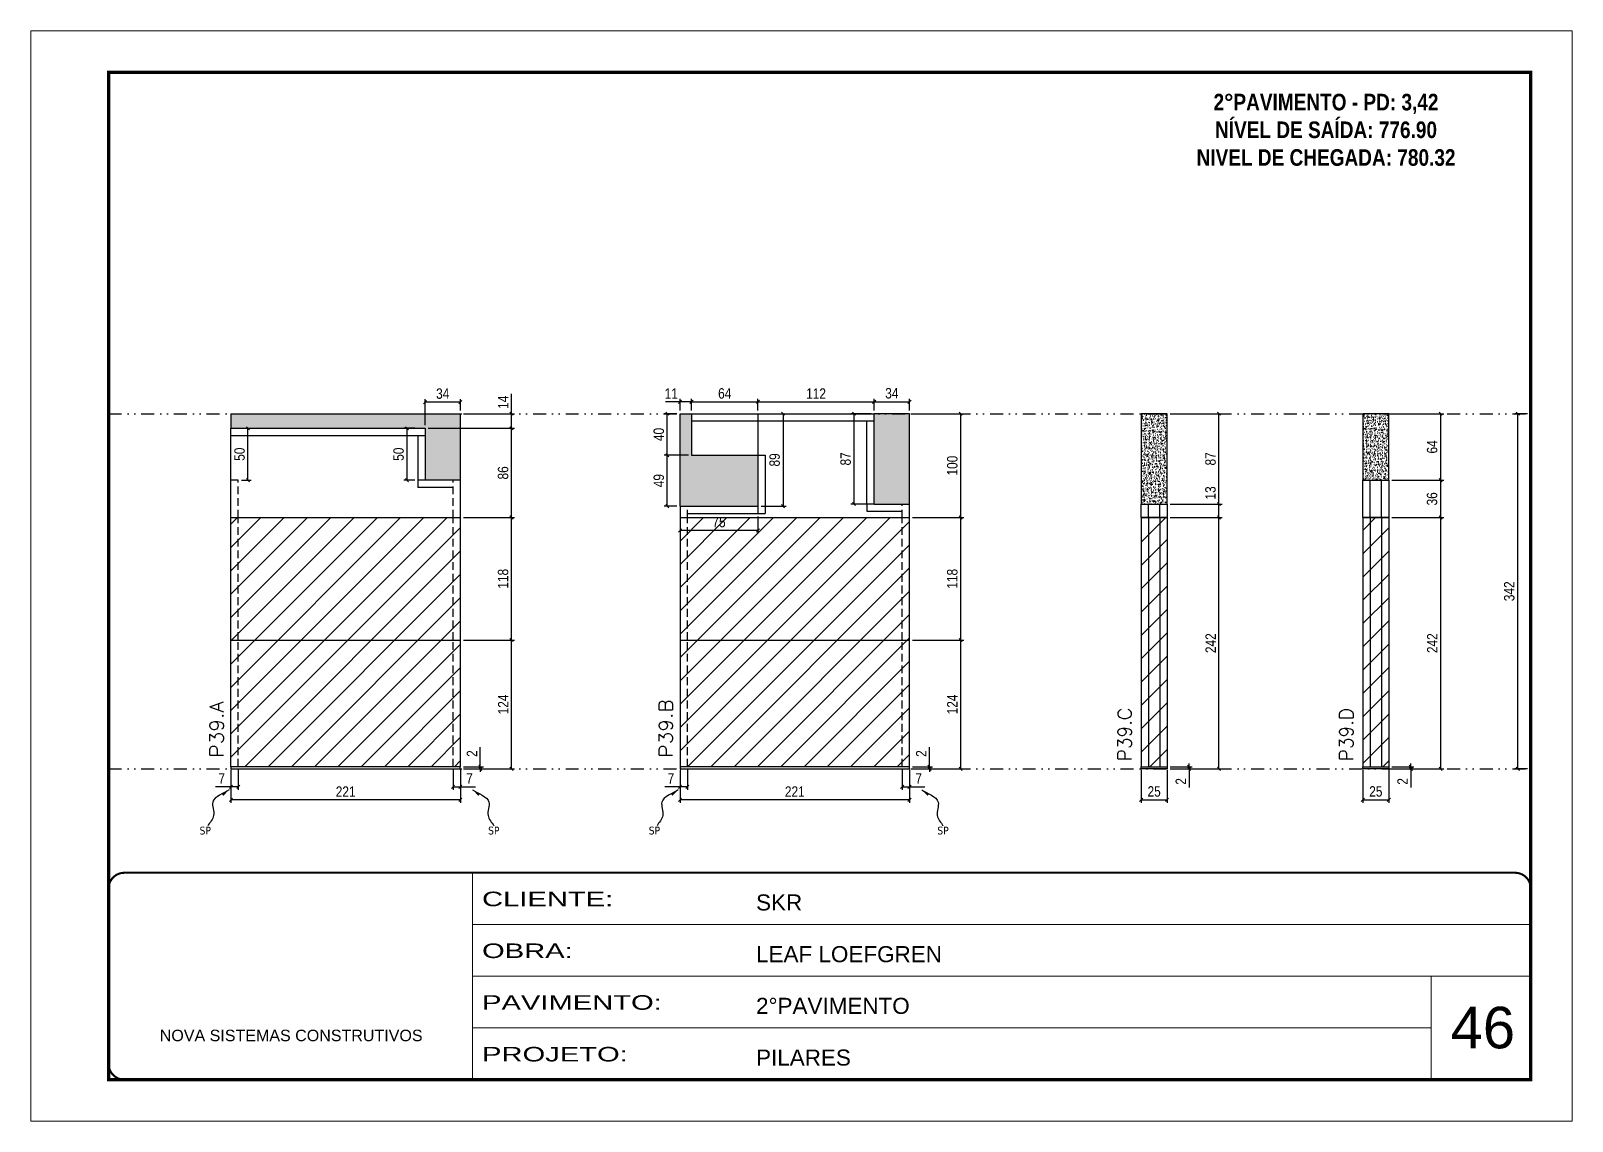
# Model space of a CAD drawing. Extents: x 14400 to 27878, y -21631 to 6985.
# Drawn here: x 15998 to 17483, y -6700 to -5650 of the extents above; entities that cross this region are included whole.
import ezdxf

# ---------------------------------------------------------------- set-up
doc = ezdxf.new("R2010")
doc.units = 0
for name, pattern in [('CONTINUO', [0]), ('DASHED', [0.75, 0.5, -0.25]), ('DIVIDE2', [0.625, 0.25, -0.125, 0, -0.125, 0, -0.125]), ('HIDDEN', [0.375, 0.25, -0.125])]:
    doc.linetypes.add(name, pattern=pattern)
for name, color, linetype, lineweight in [('CARIMBO', 255, 'Continuous', 9), ('Folhas', 255, 'Continuous', 9), ('Hachura', 251, 'Continuous', 9), ('SARRAFO DE PRESSAO', 251, 'DASHED', 9), ('Texto Seção', 7, 'Continuous', 15)]:
    doc.layers.add(name, color=color, linetype=linetype, lineweight=lineweight)
for name, color, linetype in [('COTA', 241, 'Continuous'), ('NOMENCLATURA', 7, 'Continuous'), ('Nível', 160, 'Continuous'), ('Painéis', 200, 'Continuous'), ('SARR_2.2x7', 40, 'Continuous'), ('Sarrafo de Pressão', 42, 'HIDDEN'), ('texto', 7, 'Continuous')]:
    doc.layers.add(name, color=color, linetype=linetype)
doc.styles.add('ARIAL', font='arial.ttf')
doc.styles.add('COTA TECNICA', font='techl___.ttf', dxfattribs={"height": 10})
doc.styles.add('COTA TECNICA-50', font='techl___.ttf', dxfattribs={"height": 10})
doc.styles.add('REGUA-120', font='ROMANS.shx', dxfattribs={"height": 15})
doc.styles.add('ROMANC', font='techb___.ttf', dxfattribs={"height": 2.5})
doc.styles.get("Standard").update_dxf_attribs({"font": 'arial.ttf'})
doc.styles.add('Tecnologia', font='')
doc.styles.get('Tecnologia').set_extended_font_data('Forgotten Futurist')
doc.dimstyles.new('COTA PAINEL-50', dxfattribs={"dimtxt": 10, "dimasz": 3, "dimexe": 3, "dimexo": 3, "dimgap": 3, "dimtad": 1, "dimdec": 1, "dimzin": 12, "dimdsep": 46, "dimtxsty": 'COTA TECNICA-50', "dimblk1": 'OBLIQUE', "dimblk2": 'OBLIQUE', "dimsah": 1, "dimcen": 0.9, "dimclrd": 4, "dimclre": 4, "dimclrt": 240, "dimadec": 1, "dimazin": 3, "dimtfac": 1, "dimtdec": 1, "dimtmove": 0, "dimatfit": 3, "dimfxl": 1, "dimtolj": 1, "dimtzin": 12, "dimarcsym": 0})
doc.dimstyles.new('PAINEL', dxfattribs={"dimtxt": 10, "dimasz": 3, "dimexe": 3, "dimexo": 3, "dimgap": 3, "dimtad": 1, "dimdec": 1, "dimzin": 12, "dimdsep": 46, "dimtxsty": 'COTA TECNICA', "dimblk1": 'OBLIQUE', "dimblk2": 'OBLIQUE', "dimsah": 1, "dimcen": 0.9, "dimclrd": 4, "dimclre": 4, "dimclrt": 240, "dimadec": 1, "dimazin": 3, "dimtfac": 1, "dimtdec": 1, "dimtmove": 0, "dimatfit": 3, "dimfxl": 1, "dimtolj": 1, "dimtzin": 12, "dimarcsym": 0})
doc.dimstyles.get("Standard").update_dxf_attribs({"dimtxt": 0.18, "dimasz": 0.18, "dimexe": 0.18, "dimexo": 0.0625, "dimgap": 0.09, "dimtad": 0, "dimtih": 1, "dimtoh": 1, "dimdec": 4, "dimzin": 0, "dimdsep": 46, "dimtxsty": 'Standard', "dimcen": 0.09, "dimadec": 0, "dimazin": 0, "dimtfac": 1, "dimtdec": 4, "dimtofl": 0, "dimtmove": 0, "dimatfit": 3, "dimfxl": 1, "dimtolj": 1, "dimtzin": 0, "dimarcsym": 0})

msp = doc.modelspace()

# ---------------------------------------------------------------- texts
at = {"layer": 'CARIMBO', "style": 'ARIAL'}
msp.add_text('46', height=40, dxfattribs=at).set_placement((17366.33, -6629.46))
at = {"layer": 'NOMENCLATURA', "color": 2, "insert": (17246.31, -5683.54), "char_height": 16, "attachment_point": 2, "style": 'ROMANC'}
msp.add_mtext_dynamic_manual_height_columns('\\P2°PAVIMENTO - PD: 3,42\\PNÍVEL DE SAÍDA: 776.90\\PNIVEL DE CHEGADA: 780.32', width=432.3511, gutter_width=1, heights=[0], dxfattribs=at)
at = {"layer": 'texto', "color": 0, "char_height": 7.5, "attachment_point": 5}
for insert in [(16166.5, -6419.81), (16444.52, -6419.81), (16599.24, -6419.81), (16877.27, -6419.81)]:
    msp.add_mtext('{\\fTahoma|b0|i0|c0|p34;\\C4;SP}', dxfattribs=dict(at, insert=insert))
at = {"layer": 'Texto Seção', "style": 'REGUA-120', "width": 1.1}
for s, p in [('P39.A', (16184.03, -6349.55)), ('P39.B', (16616.77, -6349.55))]:
    msp.add_text(s, height=13, rotation=90, dxfattribs=at).set_placement(p)
at = {"layer": 'Texto Seção', "char_height": 13, "width": 370.6998, "attachment_point": 7, "rotation": 90, "style": 'REGUA-120'}
for s, insert in [('P39.C', (17058.8, -6352.9)), ('P39.D', (17272.31, -6352.9))]:
    msp.add_mtext(s, dxfattribs=dict(at, insert=insert))

# ---------------------------------------------------------------- blocks, each defined once
blk = doc.blocks.new('9999999999')
at = {"color": 30, "linetype": 'CONTINUO'}
for p, q in [((98564.6, 34230.2), (98564.6, 34429.4)), ((98564.6, 34379.6), (99584, 34379.6)), ((98564.6, 34329.8), (99488, 34329.8)), ((99584, 34329.8), (99488, 34329.8)), ((99488, 34329.8), (99488, 34230.2)), ((98564.6, 34280), (99488, 34280))]:
    blk.add_line(p, q, dxfattribs=at)
at = {"color": 30, "linetype": 'CONTINUO', "const_width": 2}
blk.add_lwpolyline([(99584, 34230.2), (99584, 34414.4, 0.414214), (99569, 34429.4), (98229, 34429.4, 0.414214), (98214, 34414.4), (98214, 34245.2, 0.414214), (98229, 34230.2), (99584, 34230.2)], format="xyb", dxfattribs=at)
at = {"layer": 'Folhas'}
blk.add_lwpolyline([(98139, 34190.2), (99624, 34190.2), (99624, 35240.2), (98139, 35240.2)], close=True, dxfattribs=at)
at = {"layer": 'Folhas', "color": 30, "const_width": 3}
blk.add_lwpolyline([(98214, 34230.2), (99584, 34230.2), (99584, 35200.2), (98214, 35200.2)], close=True, dxfattribs=at)
at = {"color": 7, "linetype": 'Continuous', "ltscale": 5, "style": 'ARIAL'}
for s, height, p in [('SKR', 15.48, (98837.7, 34393.1)), ('LEAF LOEFGREN', 15.483, (98837.7, 34343.3)), ('2°PAVIMENTO', 15.483, (98837.7, 34293.5)), ('NOVA SISTEMAS CONSTRUTIVOS', 11.059, (98263.2, 34267.2)), ('PILARES', 15.48, (98837.7, 34243.7))]:
    blk.add_text(s, height=height, dxfattribs=at).set_placement(p)
at = {"layer": 'Folhas', "color": 7, "style": 'Tecnologia', "width": 1.5}
for s, p in [('CLIENTE:', (98573.7, 34397.2)), ('OBRA:', (98573.7, 34347.3)), ('PAVIMENTO:', (98573.7, 34297.5)), ('PROJETO:', (98573.7, 34247.7))]:
    blk.add_text(s, height=14, dxfattribs=at).set_placement(p)
blk = doc.blocks.new('_Oblique')
at = {"color": 0, "linetype": 'ByBlock', "lineweight": -2}
blk.add_line((-0.5, -0.5), (0.5, 0.5), dxfattribs=at)
blk = doc.blocks.new('*D1732')
at = {"layer": 'COTA', "color": 4, "lineweight": -2, "transparency": 16777216}
for p, q in [((17068.2, -6361.3), (17068.2, -6393.2)), ((17093.2, -6361.3), (17093.2, -6393.2)), ((17068.2, -6390.2), (17093.2, -6390.2))]:
    blk.add_line(p, q, dxfattribs=at)
at = {"layer": 'Defpoints', "color": 0, "transparency": 16777216}
for p in [(17068.2, -6358.3), (17093.2, -6358.3), (17093.2, -6390.2)]:
    blk.add_point(p, dxfattribs=at)
at = {"layer": 'COTA', "color": 4, "lineweight": -2, "transparency": 16777216, "xscale": 3, "yscale": 3, "zscale": 3, "rotation": 180}
blk.add_blockref('_Oblique', (17068.2, -6390.2), dxfattribs=at)
at = {"layer": 'COTA', "color": 4, "lineweight": -2, "transparency": 16777216, "xscale": 3, "yscale": 3, "zscale": 3}
blk.add_blockref('_Oblique', (17093.2, -6390.2), dxfattribs=at)
at = {"layer": 'COTA', "color": 240, "transparency": 16777216, "insert": (17080.7, -6382.1), "char_height": 10, "attachment_point": 5, "style": 'COTA TECNICA'}
blk.add_mtext('\\A1;25', dxfattribs=at)
blk = doc.blocks.new('*D1733')
at = {"layer": 'COTA', "color": 4, "lineweight": -2, "transparency": 16777216}
for p, q in [((17114.4, -6358.3), (17114.4, -6355.3)), ((17096.2, -6358.3), (17117.4, -6358.3)), ((17096.2, -6360.3), (17117.4, -6360.3)), ((17114.4, -6358.3), (17114.4, -6360.3)), ((17114.4, -6360.3), (17114.4, -6378.4))]:
    blk.add_line(p, q, dxfattribs=at)
at = {"layer": 'Defpoints', "color": 0, "transparency": 16777216}
for p in [(17093.2, -6358.3), (17093.2, -6360.3), (17114.4, -6358.3)]:
    blk.add_point(p, dxfattribs=at)
at = {"layer": 'COTA', "color": 4, "lineweight": -2, "transparency": 16777216, "xscale": 3, "yscale": 3, "zscale": 3}
for p, rotation in [((17114.4, -6358.3), 270), ((17114.4, -6360.3), 90)]:
    blk.add_blockref('_Oblique', p, dxfattribs=dict(at, rotation=rotation))
at = {"layer": 'COTA', "color": 240, "transparency": 16777216, "insert": (17106.4, -6372.4), "char_height": 10, "attachment_point": 5, "rotation": 90, "style": 'COTA TECNICA-50'}
blk.add_mtext('\\A1;2', dxfattribs=at)
blk = doc.blocks.new('*D1734')
at = {"layer": 'COTA', "color": 4, "lineweight": -2, "transparency": 16777216}
for p, q in [((17096.2, -6118.3), (17146.2, -6118.3)), ((17143.2, -6360.3), (17143.2, -6118.3)), ((17096.2, -6360.3), (17146.2, -6360.3))]:
    blk.add_line(p, q, dxfattribs=at)
at = {"layer": 'Defpoints', "color": 0, "transparency": 16777216}
for p in [(17093.2, -6118.3), (17143.2, -6118.3), (17093.2, -6360.3)]:
    blk.add_point(p, dxfattribs=at)
at = {"layer": 'COTA', "color": 4, "lineweight": -2, "transparency": 16777216, "xscale": 3, "yscale": 3, "zscale": 3}
for p, rotation in [((17143.2, -6118.3), 90), ((17143.2, -6360.3), 270)]:
    blk.add_blockref('_Oblique', p, dxfattribs=dict(at, rotation=rotation))
at = {"layer": 'COTA', "color": 240, "transparency": 16777216, "insert": (17135.2, -6239.3), "char_height": 10, "attachment_point": 5, "rotation": 90, "style": 'COTA TECNICA-50'}
blk.add_mtext('\\A1;242', dxfattribs=at)
blk = doc.blocks.new('*D1740')
at = {"layer": 'COTA', "color": 4, "lineweight": -2, "transparency": 16777216}
for p, q in [((17096.2, -6018.3), (17146.2, -6018.3)), ((17143.2, -6105.3), (17143.2, -6018.3)), ((17096.2, -6105.3), (17146.2, -6105.3))]:
    blk.add_line(p, q, dxfattribs=at)
at = {"layer": 'Defpoints', "color": 0, "transparency": 16777216}
for p in [(17093.2, -6018.3), (17143.2, -6018.3), (17093.2, -6105.3)]:
    blk.add_point(p, dxfattribs=at)
at = {"layer": 'COTA', "color": 4, "lineweight": -2, "transparency": 16777216, "xscale": 3, "yscale": 3, "zscale": 3}
for p, rotation in [((17143.2, -6018.3), 90), ((17143.2, -6105.3), 270)]:
    blk.add_blockref('_Oblique', p, dxfattribs=dict(at, rotation=rotation))
at = {"layer": 'COTA', "color": 240, "transparency": 16777216, "insert": (17135.1, -6061.8), "char_height": 10, "attachment_point": 5, "rotation": 90, "style": 'COTA TECNICA'}
blk.add_mtext('\\A1;87', dxfattribs=at)
blk = doc.blocks.new('*D1735')
at = {"layer": 'COTA', "color": 4, "lineweight": -2, "transparency": 16777216}
for p, q in [((16624, -6361.3), (16624, -6393.2)), ((16845, -6361.3), (16845, -6393.2)), ((16845, -6390.2), (16624, -6390.2))]:
    blk.add_line(p, q, dxfattribs=at)
at = {"layer": 'Defpoints', "color": 0, "transparency": 16777216}
for p in [(16624, -6358.3), (16845, -6358.3), (16624, -6390.2)]:
    blk.add_point(p, dxfattribs=at)
at = {"layer": 'COTA', "color": 4, "lineweight": -2, "transparency": 16777216, "xscale": 3, "yscale": 3, "zscale": 3, "rotation": 180}
blk.add_blockref('_Oblique', (16624, -6390.2), dxfattribs=at)
at = {"layer": 'COTA', "color": 4, "lineweight": -2, "transparency": 16777216, "xscale": 3, "yscale": 3, "zscale": 3}
blk.add_blockref('_Oblique', (16845, -6390.2), dxfattribs=at)
at = {"layer": 'COTA', "color": 240, "transparency": 16777216, "insert": (16734.5, -6382.2), "char_height": 10, "attachment_point": 5, "style": 'COTA TECNICA'}
blk.add_mtext('\\A1;221', dxfattribs=at)
blk = doc.blocks.new('*D1736')
at = {"layer": 'COTA', "color": 4, "lineweight": -2, "transparency": 16777216}
for p, q in [((16838, -6361.3), (16838, -6380.6)), ((16845, -6363.3), (16845, -6380.6)), ((16838, -6377.6), (16845, -6377.6)), ((16845, -6377.6), (16859.8, -6377.6))]:
    blk.add_line(p, q, dxfattribs=at)
at = {"layer": 'Defpoints', "color": 0, "transparency": 16777216}
for p in [(16838, -6358.3), (16845, -6360.3), (16845, -6377.6)]:
    blk.add_point(p, dxfattribs=at)
at = {"layer": 'COTA', "color": 4, "lineweight": -2, "transparency": 16777216, "xscale": 3, "yscale": 3, "zscale": 3, "rotation": 180}
blk.add_blockref('_Oblique', (16838, -6377.6), dxfattribs=at)
at = {"layer": 'COTA', "color": 4, "lineweight": -2, "transparency": 16777216, "xscale": 3, "yscale": 3, "zscale": 3}
blk.add_blockref('_Oblique', (16845, -6377.6), dxfattribs=at)
at = {"layer": 'COTA', "color": 240, "transparency": 16777216, "insert": (16853.9, -6369.5), "char_height": 10, "attachment_point": 5, "style": 'COTA TECNICA-50'}
blk.add_mtext('\\A1;7', dxfattribs=at)
blk = doc.blocks.new('*D1737')
at = {"layer": 'COTA', "color": 4, "lineweight": -2, "transparency": 16777216}
for p, q in [((16624, -6363.3), (16624, -6380.6)), ((16631, -6361.3), (16631, -6380.6)), ((16624, -6377.6), (16609.3, -6377.6)), ((16631, -6377.6), (16624, -6377.6))]:
    blk.add_line(p, q, dxfattribs=at)
at = {"layer": 'Defpoints', "color": 0, "transparency": 16777216}
for p in [(16624, -6360.3), (16631, -6358.3), (16624, -6377.6)]:
    blk.add_point(p, dxfattribs=at)
at = {"layer": 'COTA', "color": 4, "lineweight": -2, "transparency": 16777216, "xscale": 3, "yscale": 3, "zscale": 3, "rotation": 180}
blk.add_blockref('_Oblique', (16624, -6377.6), dxfattribs=at)
at = {"layer": 'COTA', "color": 4, "lineweight": -2, "transparency": 16777216, "xscale": 3, "yscale": 3, "zscale": 3}
blk.add_blockref('_Oblique', (16631, -6377.6), dxfattribs=at)
at = {"layer": 'COTA', "color": 240, "transparency": 16777216, "insert": (16615.2, -6369.5), "char_height": 10, "attachment_point": 5, "style": 'COTA TECNICA-50'}
blk.add_mtext('\\A1;7', dxfattribs=at)
blk = doc.blocks.new('*D1738')
at = {"layer": 'COTA', "color": 4, "lineweight": -2, "transparency": 16777216}
for p, q in [((16864.3, -6358.3), (16864.3, -6339.5)), ((16848, -6358.3), (16867.3, -6358.3)), ((16848, -6360.3), (16867.3, -6360.3)), ((16864.3, -6360.3), (16864.3, -6358.3)), ((16864.3, -6360.3), (16864.3, -6363.3))]:
    blk.add_line(p, q, dxfattribs=at)
at = {"layer": 'Defpoints', "color": 0, "transparency": 16777216}
for p in [(16845, -6358.3), (16845, -6360.3), (16864.3, -6360.3)]:
    blk.add_point(p, dxfattribs=at)
at = {"layer": 'COTA', "color": 4, "lineweight": -2, "transparency": 16777216, "xscale": 3, "yscale": 3, "zscale": 3}
for p, rotation in [((16864.3, -6358.3), 270), ((16864.3, -6360.3), 90)]:
    blk.add_blockref('_Oblique', p, dxfattribs=dict(at, rotation=rotation))
at = {"layer": 'COTA', "color": 240, "transparency": 16777216, "insert": (16856.3, -6345.6), "char_height": 10, "attachment_point": 5, "rotation": 90, "style": 'COTA TECNICA-50'}
blk.add_mtext('\\A1;2', dxfattribs=at)
blk = doc.blocks.new('*D1741')
at = {"layer": 'COTA', "color": 4, "linetype": 'ByBlock', "lineweight": -2, "transparency": 16777216}
for p, q in [((16848, -6236.3), (16897.4, -6236.3)), ((16894.4, -6360.3), (16894.4, -6236.3)), ((16848, -6360.3), (16897.4, -6360.3))]:
    blk.add_line(p, q, dxfattribs=at)
at = {"layer": 'Defpoints', "color": 0, "linetype": 'ByBlock', "transparency": 16777216}
for p in [(16845, -6236.3), (16894.4, -6236.3), (16845, -6360.3)]:
    blk.add_point(p, dxfattribs=at)
at = {"layer": 'COTA', "color": 4, "linetype": 'ByBlock', "lineweight": -2, "transparency": 16777216, "xscale": 3, "yscale": 3, "zscale": 3}
for p, rotation in [((16894.4, -6236.3), 90), ((16894.4, -6360.3), 270)]:
    blk.add_blockref('_Oblique', p, dxfattribs=dict(at, rotation=rotation))
at = {"layer": 'COTA', "color": 240, "linetype": 'ByBlock', "transparency": 16777216, "insert": (16886.3, -6298.3), "char_height": 10, "attachment_point": 5, "rotation": 90, "style": 'COTA TECNICA'}
blk.add_mtext('\\A1;124', dxfattribs=at)
blk = doc.blocks.new('*D1742')
at = {"layer": 'COTA', "color": 4, "linetype": 'ByBlock', "lineweight": -2, "transparency": 16777216}
for p, q in [((16848, -6236.3), (16897.4, -6236.3)), ((16894.4, -6360.3), (16894.4, -6236.3)), ((16848, -6360.3), (16897.4, -6360.3))]:
    blk.add_line(p, q, dxfattribs=at)
at = {"layer": 'Defpoints', "color": 0, "linetype": 'ByBlock', "transparency": 16777216}
for p in [(16845, -6236.3), (16894.4, -6236.3), (16845, -6360.3)]:
    blk.add_point(p, dxfattribs=at)
at = {"layer": 'COTA', "color": 4, "linetype": 'ByBlock', "lineweight": -2, "transparency": 16777216, "xscale": 3, "yscale": 3, "zscale": 3}
for p, rotation in [((16894.4, -6236.3), 90), ((16894.4, -6360.3), 270)]:
    blk.add_blockref('_Oblique', p, dxfattribs=dict(at, rotation=rotation))
at = {"layer": 'COTA', "color": 240, "linetype": 'ByBlock', "transparency": 16777216, "insert": (16886.3, -6298.3), "char_height": 10, "attachment_point": 5, "rotation": 90, "style": 'COTA TECNICA'}
blk.add_mtext('\\A1;124', dxfattribs=at)
blk = doc.blocks.new('*D1743')
at = {"layer": 'COTA', "color": 4, "lineweight": -2, "transparency": 16777216}
for p, q in [((16848, -6118.3), (16897.4, -6118.3)), ((16894.4, -6236.3), (16894.4, -6118.3)), ((16848, -6236.3), (16897.4, -6236.3))]:
    blk.add_line(p, q, dxfattribs=at)
at = {"layer": 'Defpoints', "color": 0, "transparency": 16777216}
for p in [(16845, -6118.3), (16894.4, -6118.3), (16845, -6236.3)]:
    blk.add_point(p, dxfattribs=at)
at = {"layer": 'COTA', "color": 4, "lineweight": -2, "transparency": 16777216, "xscale": 3, "yscale": 3, "zscale": 3}
for p, rotation in [((16894.4, -6118.3), 90), ((16894.4, -6236.3), 270)]:
    blk.add_blockref('_Oblique', p, dxfattribs=dict(at, rotation=rotation))
at = {"layer": 'COTA', "color": 240, "transparency": 16777216, "insert": (16886.3, -6177.3), "char_height": 10, "attachment_point": 5, "rotation": 90, "style": 'COTA TECNICA'}
blk.add_mtext('\\A1;118', dxfattribs=at)
blk = doc.blocks.new('*D1729')
at = {"layer": 'COTA', "color": 4, "lineweight": -2, "transparency": 16777216}
for p, q in [((17281.8, -6361.3), (17281.8, -6393.2)), ((17306.8, -6361.3), (17306.8, -6393.2)), ((17281.8, -6390.2), (17306.8, -6390.2))]:
    blk.add_line(p, q, dxfattribs=at)
at = {"layer": 'Defpoints', "color": 0, "transparency": 16777216}
for p in [(17281.8, -6358.3), (17306.8, -6358.3), (17306.8, -6390.2)]:
    blk.add_point(p, dxfattribs=at)
at = {"layer": 'COTA', "color": 4, "lineweight": -2, "transparency": 16777216, "xscale": 3, "yscale": 3, "zscale": 3, "rotation": 180}
blk.add_blockref('_Oblique', (17281.8, -6390.2), dxfattribs=at)
at = {"layer": 'COTA', "color": 4, "lineweight": -2, "transparency": 16777216, "xscale": 3, "yscale": 3, "zscale": 3}
blk.add_blockref('_Oblique', (17306.8, -6390.2), dxfattribs=at)
at = {"layer": 'COTA', "color": 240, "transparency": 16777216, "insert": (17294.3, -6382.1), "char_height": 10, "attachment_point": 5, "style": 'COTA TECNICA'}
blk.add_mtext('\\A1;25', dxfattribs=at)
blk = doc.blocks.new('*D1730')
at = {"layer": 'COTA', "color": 4, "lineweight": -2, "transparency": 16777216}
for p, q in [((17328, -6358.3), (17328, -6355.3)), ((17309.8, -6358.3), (17331, -6358.3)), ((17309.8, -6360.3), (17331, -6360.3)), ((17328, -6358.3), (17328, -6360.3)), ((17328, -6360.3), (17328, -6378.4))]:
    blk.add_line(p, q, dxfattribs=at)
at = {"layer": 'Defpoints', "color": 0, "transparency": 16777216}
for p in [(17306.8, -6358.3), (17306.8, -6360.3), (17328, -6358.3)]:
    blk.add_point(p, dxfattribs=at)
at = {"layer": 'COTA', "color": 4, "lineweight": -2, "transparency": 16777216, "xscale": 3, "yscale": 3, "zscale": 3}
for p, rotation in [((17328, -6358.3), 270), ((17328, -6360.3), 90)]:
    blk.add_blockref('_Oblique', p, dxfattribs=dict(at, rotation=rotation))
at = {"layer": 'COTA', "color": 240, "transparency": 16777216, "insert": (17320, -6372.4), "char_height": 10, "attachment_point": 5, "rotation": 90, "style": 'COTA TECNICA-50'}
blk.add_mtext('\\A1;2', dxfattribs=at)
blk = doc.blocks.new('*D1731')
at = {"layer": 'COTA', "color": 4, "lineweight": -2, "transparency": 16777216}
for p, q in [((17309.8, -6118.3), (17359.8, -6118.3)), ((17356.8, -6360.3), (17356.8, -6118.3)), ((17309.8, -6360.3), (17359.8, -6360.3))]:
    blk.add_line(p, q, dxfattribs=at)
at = {"layer": 'Defpoints', "color": 0, "transparency": 16777216}
for p in [(17306.8, -6118.3), (17356.8, -6118.3), (17306.8, -6360.3)]:
    blk.add_point(p, dxfattribs=at)
at = {"layer": 'COTA', "color": 4, "lineweight": -2, "transparency": 16777216, "xscale": 3, "yscale": 3, "zscale": 3}
for p, rotation in [((17356.8, -6118.3), 90), ((17356.8, -6360.3), 270)]:
    blk.add_blockref('_Oblique', p, dxfattribs=dict(at, rotation=rotation))
at = {"layer": 'COTA', "color": 240, "transparency": 16777216, "insert": (17348.7, -6239.3), "char_height": 10, "attachment_point": 5, "rotation": 90, "style": 'COTA TECNICA-50'}
blk.add_mtext('\\A1;242', dxfattribs=at)
blk = doc.blocks.new('*D1739')
at = {"layer": 'COTA', "color": 4, "lineweight": -2, "transparency": 16777216}
for p, q in [((17309.8, -6018.3), (17359.8, -6018.3)), ((17356.8, -6082.3), (17356.8, -6018.3)), ((17309.8, -6082.3), (17359.8, -6082.3))]:
    blk.add_line(p, q, dxfattribs=at)
at = {"layer": 'Defpoints', "color": 0, "transparency": 16777216}
for p in [(17306.8, -6018.3), (17356.8, -6018.3), (17306.8, -6082.3)]:
    blk.add_point(p, dxfattribs=at)
at = {"layer": 'COTA', "color": 4, "lineweight": -2, "transparency": 16777216, "xscale": 3, "yscale": 3, "zscale": 3}
for p, rotation in [((17356.8, -6018.3), 90), ((17356.8, -6082.3), 270)]:
    blk.add_blockref('_Oblique', p, dxfattribs=dict(at, rotation=rotation))
at = {"layer": 'COTA', "color": 240, "transparency": 16777216, "insert": (17348.6, -6050.3), "char_height": 10, "attachment_point": 5, "rotation": 90, "style": 'COTA TECNICA'}
blk.add_mtext('\\A1;64', dxfattribs=at)
blk = doc.blocks.new('*D2124')
at = {"layer": 'COTA', "color": 4, "lineweight": -2, "transparency": 16777216}
for p, q in [((17440.5, -6018.3), (17428.1, -6018.3)), ((17431.1, -6360.3), (17431.1, -6018.3)), ((17440.5, -6360.3), (17428.1, -6360.3))]:
    blk.add_line(p, q, dxfattribs=at)
at = {"layer": 'Defpoints', "color": 0, "transparency": 16777216}
for p in [(17431.1, -6018.3), (17443.5, -6018.3), (17443.5, -6360.3)]:
    blk.add_point(p, dxfattribs=at)
at = {"layer": 'COTA', "color": 4, "lineweight": -2, "transparency": 16777216, "xscale": 3, "yscale": 3, "zscale": 3}
for p, rotation in [((17431.1, -6018.3), 90), ((17431.1, -6360.3), 270)]:
    blk.add_blockref('_Oblique', p, dxfattribs=dict(at, rotation=rotation))
at = {"layer": 'COTA', "color": 240, "transparency": 16777216, "insert": (17422.9, -6189.3), "char_height": 10, "attachment_point": 5, "rotation": 90, "style": 'COTA TECNICA'}
blk.add_mtext('\\A1;342', dxfattribs=at)
blk = doc.blocks.new('*D2125')
at = {"layer": 'COTA', "color": 4, "lineweight": -2, "transparency": 16777216}
for p, q in [((16191.3, -6361.3), (16191.3, -6393.2)), ((16412.3, -6361.3), (16412.3, -6393.2)), ((16412.3, -6390.2), (16191.3, -6390.2))]:
    blk.add_line(p, q, dxfattribs=at)
at = {"layer": 'Defpoints', "color": 0, "transparency": 16777216}
for p in [(16191.3, -6358.3), (16412.3, -6358.3), (16191.3, -6390.2)]:
    blk.add_point(p, dxfattribs=at)
at = {"layer": 'COTA', "color": 4, "lineweight": -2, "transparency": 16777216, "xscale": 3, "yscale": 3, "zscale": 3, "rotation": 180}
blk.add_blockref('_Oblique', (16191.3, -6390.2), dxfattribs=at)
at = {"layer": 'COTA', "color": 4, "lineweight": -2, "transparency": 16777216, "xscale": 3, "yscale": 3, "zscale": 3}
blk.add_blockref('_Oblique', (16412.3, -6390.2), dxfattribs=at)
at = {"layer": 'COTA', "color": 240, "transparency": 16777216, "insert": (16301.8, -6382.2), "char_height": 10, "attachment_point": 5, "style": 'COTA TECNICA'}
blk.add_mtext('\\A1;221', dxfattribs=at)
blk = doc.blocks.new('*D2126')
at = {"layer": 'COTA', "color": 4, "lineweight": -2, "transparency": 16777216}
for p, q in [((16405.3, -6361.3), (16405.3, -6380.6)), ((16412.3, -6363.3), (16412.3, -6380.6)), ((16405.3, -6377.6), (16412.3, -6377.6)), ((16412.3, -6377.6), (16427, -6377.6))]:
    blk.add_line(p, q, dxfattribs=at)
at = {"layer": 'Defpoints', "color": 0, "transparency": 16777216}
for p in [(16405.3, -6358.3), (16412.3, -6360.3), (16412.3, -6377.6)]:
    blk.add_point(p, dxfattribs=at)
at = {"layer": 'COTA', "color": 4, "lineweight": -2, "transparency": 16777216, "xscale": 3, "yscale": 3, "zscale": 3, "rotation": 180}
blk.add_blockref('_Oblique', (16405.3, -6377.6), dxfattribs=at)
at = {"layer": 'COTA', "color": 4, "lineweight": -2, "transparency": 16777216, "xscale": 3, "yscale": 3, "zscale": 3}
blk.add_blockref('_Oblique', (16412.3, -6377.6), dxfattribs=at)
at = {"layer": 'COTA', "color": 240, "transparency": 16777216, "insert": (16421.1, -6369.5), "char_height": 10, "attachment_point": 5, "style": 'COTA TECNICA-50'}
blk.add_mtext('\\A1;7', dxfattribs=at)
blk = doc.blocks.new('*D2127')
at = {"layer": 'COTA', "color": 4, "lineweight": -2, "transparency": 16777216}
for p, q in [((16191.3, -6363.3), (16191.3, -6380.6)), ((16198.3, -6361.3), (16198.3, -6380.6)), ((16191.3, -6377.6), (16176.5, -6377.6)), ((16198.3, -6377.6), (16191.3, -6377.6))]:
    blk.add_line(p, q, dxfattribs=at)
at = {"layer": 'Defpoints', "color": 0, "transparency": 16777216}
for p in [(16191.3, -6360.3), (16198.3, -6358.3), (16191.3, -6377.6)]:
    blk.add_point(p, dxfattribs=at)
at = {"layer": 'COTA', "color": 4, "lineweight": -2, "transparency": 16777216, "xscale": 3, "yscale": 3, "zscale": 3, "rotation": 180}
blk.add_blockref('_Oblique', (16191.3, -6377.6), dxfattribs=at)
at = {"layer": 'COTA', "color": 4, "lineweight": -2, "transparency": 16777216, "xscale": 3, "yscale": 3, "zscale": 3}
blk.add_blockref('_Oblique', (16198.3, -6377.6), dxfattribs=at)
at = {"layer": 'COTA', "color": 240, "transparency": 16777216, "insert": (16182.4, -6369.5), "char_height": 10, "attachment_point": 5, "style": 'COTA TECNICA-50'}
blk.add_mtext('\\A1;7', dxfattribs=at)
blk = doc.blocks.new('*D2128')
at = {"layer": 'COTA', "color": 4, "lineweight": -2, "transparency": 16777216}
for p, q in [((16431.5, -6358.3), (16431.5, -6339.5)), ((16415.3, -6358.3), (16434.5, -6358.3)), ((16415.3, -6360.3), (16434.5, -6360.3)), ((16431.5, -6360.3), (16431.5, -6358.3)), ((16431.5, -6360.3), (16431.5, -6363.3))]:
    blk.add_line(p, q, dxfattribs=at)
at = {"layer": 'Defpoints', "color": 0, "transparency": 16777216}
for p in [(16412.3, -6358.3), (16412.3, -6360.3), (16431.5, -6360.3)]:
    blk.add_point(p, dxfattribs=at)
at = {"layer": 'COTA', "color": 4, "lineweight": -2, "transparency": 16777216, "xscale": 3, "yscale": 3, "zscale": 3}
for p, rotation in [((16431.5, -6358.3), 270), ((16431.5, -6360.3), 90)]:
    blk.add_blockref('_Oblique', p, dxfattribs=dict(at, rotation=rotation))
at = {"layer": 'COTA', "color": 240, "transparency": 16777216, "insert": (16423.5, -6345.6), "char_height": 10, "attachment_point": 5, "rotation": 90, "style": 'COTA TECNICA-50'}
blk.add_mtext('\\A1;2', dxfattribs=at)
blk = doc.blocks.new('*D2129')
at = {"layer": 'COTA', "color": 4, "linetype": 'ByBlock', "lineweight": -2, "transparency": 16777216}
for p, q in [((16415.3, -6236.3), (16464.6, -6236.3)), ((16461.6, -6360.3), (16461.6, -6236.3)), ((16415.3, -6360.3), (16464.6, -6360.3))]:
    blk.add_line(p, q, dxfattribs=at)
at = {"layer": 'Defpoints', "color": 0, "linetype": 'ByBlock', "transparency": 16777216}
for p in [(16412.3, -6236.3), (16461.6, -6236.3), (16412.3, -6360.3)]:
    blk.add_point(p, dxfattribs=at)
at = {"layer": 'COTA', "color": 4, "linetype": 'ByBlock', "lineweight": -2, "transparency": 16777216, "xscale": 3, "yscale": 3, "zscale": 3}
for p, rotation in [((16461.6, -6236.3), 90), ((16461.6, -6360.3), 270)]:
    blk.add_blockref('_Oblique', p, dxfattribs=dict(at, rotation=rotation))
at = {"layer": 'COTA', "color": 240, "linetype": 'ByBlock', "transparency": 16777216, "insert": (16453.6, -6298.3), "char_height": 10, "attachment_point": 5, "rotation": 90, "style": 'COTA TECNICA'}
blk.add_mtext('\\A1;124', dxfattribs=at)
blk = doc.blocks.new('*D2130')
at = {"layer": 'COTA', "color": 4, "linetype": 'ByBlock', "lineweight": -2, "transparency": 16777216}
for p, q in [((16415.3, -6236.3), (16464.6, -6236.3)), ((16461.6, -6360.3), (16461.6, -6236.3)), ((16415.3, -6360.3), (16464.6, -6360.3))]:
    blk.add_line(p, q, dxfattribs=at)
at = {"layer": 'Defpoints', "color": 0, "linetype": 'ByBlock', "transparency": 16777216}
for p in [(16412.3, -6236.3), (16461.6, -6236.3), (16412.3, -6360.3)]:
    blk.add_point(p, dxfattribs=at)
at = {"layer": 'COTA', "color": 4, "linetype": 'ByBlock', "lineweight": -2, "transparency": 16777216, "xscale": 3, "yscale": 3, "zscale": 3}
for p, rotation in [((16461.6, -6236.3), 90), ((16461.6, -6360.3), 270)]:
    blk.add_blockref('_Oblique', p, dxfattribs=dict(at, rotation=rotation))
at = {"layer": 'COTA', "color": 240, "linetype": 'ByBlock', "transparency": 16777216, "insert": (16453.6, -6298.3), "char_height": 10, "attachment_point": 5, "rotation": 90, "style": 'COTA TECNICA'}
blk.add_mtext('\\A1;124', dxfattribs=at)
blk = doc.blocks.new('*D2131')
at = {"layer": 'COTA', "color": 4, "lineweight": -2, "transparency": 16777216}
for p, q in [((16415.3, -6118.3), (16464.6, -6118.3)), ((16461.6, -6236.3), (16461.6, -6118.3)), ((16415.3, -6236.3), (16464.6, -6236.3))]:
    blk.add_line(p, q, dxfattribs=at)
at = {"layer": 'Defpoints', "color": 0, "transparency": 16777216}
for p in [(16412.3, -6118.3), (16461.6, -6118.3), (16412.3, -6236.3)]:
    blk.add_point(p, dxfattribs=at)
at = {"layer": 'COTA', "color": 4, "lineweight": -2, "transparency": 16777216, "xscale": 3, "yscale": 3, "zscale": 3}
for p, rotation in [((16461.6, -6118.3), 90), ((16461.6, -6236.3), 270)]:
    blk.add_blockref('_Oblique', p, dxfattribs=dict(at, rotation=rotation))
at = {"layer": 'COTA', "color": 240, "transparency": 16777216, "insert": (16453.5, -6177.3), "char_height": 10, "attachment_point": 5, "rotation": 90, "style": 'COTA TECNICA'}
blk.add_mtext('\\A1;118', dxfattribs=at)
blk = doc.blocks.new('*D2132')
at = {"layer": 'COTA', "color": 4, "lineweight": -2, "transparency": 16777216}
for p, q in [((16378.3, -6029.3), (16378.3, -6004.2)), ((16412.3, -6007.2), (16378.3, -6007.2)), ((16412.3, -6015.3), (16412.3, -6004.2))]:
    blk.add_line(p, q, dxfattribs=at)
at = {"layer": 'Defpoints', "color": 0, "transparency": 16777216}
for p in [(16378.3, -6007.2), (16412.3, -6018.3), (16378.3, -6032.3)]:
    blk.add_point(p, dxfattribs=at)
at = {"layer": 'COTA', "color": 4, "lineweight": -2, "transparency": 16777216, "xscale": 3, "yscale": 3, "zscale": 3, "rotation": 180}
blk.add_blockref('_Oblique', (16378.3, -6007.2), dxfattribs=at)
at = {"layer": 'COTA', "color": 4, "lineweight": -2, "transparency": 16777216, "xscale": 3, "yscale": 3, "zscale": 3}
blk.add_blockref('_Oblique', (16412.3, -6007.2), dxfattribs=at)
at = {"layer": 'COTA', "color": 240, "transparency": 16777216, "insert": (16395.3, -5999), "char_height": 10, "attachment_point": 5, "style": 'COTA TECNICA'}
blk.add_mtext('\\A1;34', dxfattribs=at)
blk = doc.blocks.new('*D2136')
at = {"layer": 'COTA', "color": 4, "lineweight": -2, "transparency": 16777216}
for p, q in [((16201.3, -6032.3), (16210.7, -6032.3)), ((16207.7, -6082.3), (16207.7, -6032.3)), ((16201.3, -6082.3), (16210.7, -6082.3))]:
    blk.add_line(p, q, dxfattribs=at)
at = {"layer": 'Defpoints', "color": 0, "transparency": 16777216}
for p in [(16198.3, -6032.3), (16207.7, -6032.3), (16198.3, -6082.3)]:
    blk.add_point(p, dxfattribs=at)
at = {"layer": 'COTA', "color": 4, "lineweight": -2, "transparency": 16777216, "xscale": 3, "yscale": 3, "zscale": 3}
for p, rotation in [((16207.7, -6032.3), 90), ((16207.7, -6082.3), 270)]:
    blk.add_blockref('_Oblique', p, dxfattribs=dict(at, rotation=rotation))
at = {"layer": 'COTA', "color": 240, "transparency": 16777216, "insert": (16199.6, -6057.3), "char_height": 10, "attachment_point": 5, "rotation": 90, "style": 'COTA TECNICA'}
blk.add_mtext('\\A1;50', dxfattribs=at)
blk = doc.blocks.new('*D2137')
at = {"layer": 'COTA', "color": 4, "lineweight": -2, "transparency": 16777216}
for p, q in [((17143.2, -6105.3), (17143.2, -6086.8)), ((17096.2, -6105.3), (17146.2, -6105.3)), ((17143.2, -6118.3), (17143.2, -6105.3)), ((17096.2, -6118.3), (17146.2, -6118.3))]:
    blk.add_line(p, q, dxfattribs=at)
at = {"layer": 'Defpoints', "color": 0, "transparency": 16777216}
for p in [(17093.2, -6105.3), (17143.2, -6105.3), (17093.2, -6118.3)]:
    blk.add_point(p, dxfattribs=at)
at = {"layer": 'COTA', "color": 4, "lineweight": -2, "transparency": 16777216, "xscale": 3, "yscale": 3, "zscale": 3}
for p, rotation in [((17143.2, -6105.3), 90), ((17143.2, -6118.3), 270)]:
    blk.add_blockref('_Oblique', p, dxfattribs=dict(at, rotation=rotation))
at = {"layer": 'COTA', "color": 240, "transparency": 16777216, "insert": (17135, -6094.6), "char_height": 10, "attachment_point": 5, "rotation": 90, "style": 'COTA TECNICA'}
blk.add_mtext('\\A1;13', dxfattribs=at)
blk = doc.blocks.new('*D2138')
at = {"layer": 'COTA', "color": 4, "lineweight": -2, "transparency": 16777216}
for p, q in [((17309.8, -6082.3), (17359.8, -6082.3)), ((17356.8, -6118.3), (17356.8, -6082.3)), ((17309.8, -6118.3), (17359.8, -6118.3))]:
    blk.add_line(p, q, dxfattribs=at)
at = {"layer": 'Defpoints', "color": 0, "transparency": 16777216}
for p in [(17306.8, -6082.3), (17356.8, -6082.3), (17306.8, -6118.3)]:
    blk.add_point(p, dxfattribs=at)
at = {"layer": 'COTA', "color": 4, "lineweight": -2, "transparency": 16777216, "xscale": 3, "yscale": 3, "zscale": 3}
for p, rotation in [((17356.8, -6082.3), 90), ((17356.8, -6118.3), 270)]:
    blk.add_blockref('_Oblique', p, dxfattribs=dict(at, rotation=rotation))
at = {"layer": 'COTA', "color": 240, "transparency": 16777216, "insert": (17348.5, -6100.3), "char_height": 10, "attachment_point": 5, "rotation": 90, "style": 'COTA TECNICA'}
blk.add_mtext('\\A1;36', dxfattribs=at)
blk = doc.blocks.new('*D2371')
at = {"layer": 'COTA', "color": 4, "lineweight": -2, "transparency": 16777216}
for p, q in [((16624, -6006.9), (16609.9, -6006.9)), ((16624, -6015.3), (16624, -6003.9)), ((16635, -6006.9), (16624, -6006.9)), ((16635, -6015.3), (16635, -6003.9))]:
    blk.add_line(p, q, dxfattribs=at)
at = {"layer": 'Defpoints', "color": 0, "transparency": 16777216}
for p in [(16624, -6006.9), (16624, -6018.3), (16635, -6018.3)]:
    blk.add_point(p, dxfattribs=at)
at = {"layer": 'COTA', "color": 4, "lineweight": -2, "transparency": 16777216, "xscale": 3, "yscale": 3, "zscale": 3, "rotation": 180}
blk.add_blockref('_Oblique', (16624, -6006.9), dxfattribs=at)
at = {"layer": 'COTA', "color": 4, "lineweight": -2, "transparency": 16777216, "xscale": 3, "yscale": 3, "zscale": 3}
blk.add_blockref('_Oblique', (16635, -6006.9), dxfattribs=at)
at = {"layer": 'COTA', "color": 240, "transparency": 16777216, "insert": (16615.5, -5998.9), "char_height": 10, "attachment_point": 5, "style": 'COTA TECNICA'}
blk.add_mtext('\\A1;11', dxfattribs=at)
blk = doc.blocks.new('*D2372')
at = {"layer": 'COTA', "color": 4, "lineweight": -2, "transparency": 16777216}
for p, q in [((16635, -6015.3), (16635, -6003.9)), ((16635, -6006.9), (16699, -6006.9)), ((16699, -6015.3), (16699, -6003.9))]:
    blk.add_line(p, q, dxfattribs=at)
at = {"layer": 'Defpoints', "color": 0, "transparency": 16777216}
for p in [(16699, -6006.9), (16635, -6018.3), (16699, -6018.3)]:
    blk.add_point(p, dxfattribs=at)
at = {"layer": 'COTA', "color": 4, "lineweight": -2, "transparency": 16777216, "xscale": 3, "yscale": 3, "zscale": 3, "rotation": 180}
blk.add_blockref('_Oblique', (16635, -6006.9), dxfattribs=at)
at = {"layer": 'COTA', "color": 4, "lineweight": -2, "transparency": 16777216, "xscale": 3, "yscale": 3, "zscale": 3}
blk.add_blockref('_Oblique', (16699, -6006.9), dxfattribs=at)
at = {"layer": 'COTA', "color": 240, "transparency": 16777216, "insert": (16667, -5998.8), "char_height": 10, "attachment_point": 5, "style": 'COTA TECNICA'}
blk.add_mtext('\\A1;64', dxfattribs=at)
blk = doc.blocks.new('*D2373')
at = {"layer": 'COTA', "color": 4, "lineweight": -2, "transparency": 16777216}
for p, q in [((16699, -6015.3), (16699, -6003.9)), ((16699, -6006.9), (16811, -6006.9)), ((16811, -6015.3), (16811, -6003.9))]:
    blk.add_line(p, q, dxfattribs=at)
at = {"layer": 'Defpoints', "color": 0, "transparency": 16777216}
for p in [(16811, -6006.9), (16699, -6018.3), (16811, -6018.3)]:
    blk.add_point(p, dxfattribs=at)
at = {"layer": 'COTA', "color": 4, "lineweight": -2, "transparency": 16777216, "xscale": 3, "yscale": 3, "zscale": 3, "rotation": 180}
blk.add_blockref('_Oblique', (16699, -6006.9), dxfattribs=at)
at = {"layer": 'COTA', "color": 4, "lineweight": -2, "transparency": 16777216, "xscale": 3, "yscale": 3, "zscale": 3}
blk.add_blockref('_Oblique', (16811, -6006.9), dxfattribs=at)
at = {"layer": 'COTA', "color": 240, "transparency": 16777216, "insert": (16755, -5998.9), "char_height": 10, "attachment_point": 5, "style": 'COTA TECNICA'}
blk.add_mtext('\\A1;112', dxfattribs=at)
blk = doc.blocks.new('*D2374')
at = {"layer": 'COTA', "color": 4, "lineweight": -2, "transparency": 16777216}
for p, q in [((16632, -6058.3), (16608.6, -6058.3)), ((16611.6, -6107.3), (16611.6, -6058.3)), ((16621, -6107.3), (16608.6, -6107.3))]:
    blk.add_line(p, q, dxfattribs=at)
at = {"layer": 'Defpoints', "color": 0, "transparency": 16777216}
for p in [(16611.6, -6058.3), (16635, -6058.3), (16624, -6107.3)]:
    blk.add_point(p, dxfattribs=at)
at = {"layer": 'COTA', "color": 4, "lineweight": -2, "transparency": 16777216, "xscale": 3, "yscale": 3, "zscale": 3}
for p, rotation in [((16611.6, -6058.3), 90), ((16611.6, -6107.3), 270)]:
    blk.add_blockref('_Oblique', p, dxfattribs=dict(at, rotation=rotation))
at = {"layer": 'COTA', "color": 240, "transparency": 16777216, "insert": (16603.5, -6082.8), "char_height": 10, "attachment_point": 5, "rotation": 90, "style": 'COTA TECNICA'}
blk.add_mtext('\\A1;49', dxfattribs=at)
blk = doc.blocks.new('*D2375')
at = {"layer": 'COTA', "color": 4, "lineweight": -2, "transparency": 16777216}
for p, q in [((16621, -6018.3), (16608.6, -6018.3)), ((16611.6, -6058.3), (16611.6, -6018.3)), ((16632, -6058.3), (16608.6, -6058.3))]:
    blk.add_line(p, q, dxfattribs=at)
at = {"layer": 'Defpoints', "color": 0, "transparency": 16777216}
for p in [(16611.6, -6018.3), (16624, -6018.3), (16635, -6058.3)]:
    blk.add_point(p, dxfattribs=at)
at = {"layer": 'COTA', "color": 4, "lineweight": -2, "transparency": 16777216, "xscale": 3, "yscale": 3, "zscale": 3}
for p, rotation in [((16611.6, -6018.3), 90), ((16611.6, -6058.3), 270)]:
    blk.add_blockref('_Oblique', p, dxfattribs=dict(at, rotation=rotation))
at = {"layer": 'COTA', "color": 240, "transparency": 16777216, "insert": (16603.5, -6038.3), "char_height": 10, "attachment_point": 5, "rotation": 90, "style": 'COTA TECNICA'}
blk.add_mtext('\\A1;40', dxfattribs=at)
blk = doc.blocks.new('*D2376')
at = {"layer": 'COTA', "color": 4, "lineweight": -2, "transparency": 16777216}
for p, q in [((16624, -6110.3), (16624, -6133.8)), ((16699, -6117.3), (16699, -6133.8)), ((16699, -6130.8), (16624, -6130.8))]:
    blk.add_line(p, q, dxfattribs=at)
at = {"layer": 'Defpoints', "color": 0, "transparency": 16777216}
for p in [(16624, -6107.3), (16699, -6114.3), (16624, -6130.8)]:
    blk.add_point(p, dxfattribs=at)
at = {"layer": 'COTA', "color": 4, "lineweight": -2, "transparency": 16777216, "xscale": 3, "yscale": 3, "zscale": 3, "rotation": 180}
blk.add_blockref('_Oblique', (16624, -6130.8), dxfattribs=at)
at = {"layer": 'COTA', "color": 4, "lineweight": -2, "transparency": 16777216, "xscale": 3, "yscale": 3, "zscale": 3}
blk.add_blockref('_Oblique', (16699, -6130.8), dxfattribs=at)
at = {"layer": 'COTA', "color": 240, "transparency": 16777216, "insert": (16661.5, -6122.7), "char_height": 10, "attachment_point": 5, "style": 'COTA TECNICA'}
blk.add_mtext('\\A1;75', dxfattribs=at)
blk = doc.blocks.new('*D2377')
at = {"layer": 'COTA', "color": 4, "lineweight": -2, "transparency": 16777216}
for p, q in [((16848, -6018.3), (16897.4, -6018.3)), ((16894.4, -6118.3), (16894.4, -6018.3)), ((16848, -6118.3), (16897.4, -6118.3))]:
    blk.add_line(p, q, dxfattribs=at)
at = {"layer": 'Defpoints', "color": 0, "transparency": 16777216}
for p in [(16845, -6018.3), (16894.4, -6018.3), (16845, -6118.3)]:
    blk.add_point(p, dxfattribs=at)
at = {"layer": 'COTA', "color": 4, "lineweight": -2, "transparency": 16777216, "xscale": 3, "yscale": 3, "zscale": 3}
for p, rotation in [((16894.4, -6018.3), 90), ((16894.4, -6118.3), 270)]:
    blk.add_blockref('_Oblique', p, dxfattribs=dict(at, rotation=rotation))
at = {"layer": 'COTA', "color": 240, "transparency": 16777216, "insert": (16886.3, -6068.3), "char_height": 10, "attachment_point": 5, "rotation": 90, "style": 'COTA TECNICA'}
blk.add_mtext('\\A1;100', dxfattribs=at)
blk = doc.blocks.new('*D2378')
at = {"layer": 'COTA', "color": 4, "lineweight": -2, "transparency": 16777216}
for p, q in [((16811, -6015.3), (16811, -6003.9)), ((16811, -6006.9), (16845, -6006.9)), ((16845, -6015.3), (16845, -6003.9))]:
    blk.add_line(p, q, dxfattribs=at)
at = {"layer": 'Defpoints', "color": 0, "transparency": 16777216}
for p in [(16845, -6006.9), (16811, -6018.3), (16845, -6018.3)]:
    blk.add_point(p, dxfattribs=at)
at = {"layer": 'COTA', "color": 4, "lineweight": -2, "transparency": 16777216, "xscale": 3, "yscale": 3, "zscale": 3, "rotation": 180}
blk.add_blockref('_Oblique', (16811, -6006.9), dxfattribs=at)
at = {"layer": 'COTA', "color": 4, "lineweight": -2, "transparency": 16777216, "xscale": 3, "yscale": 3, "zscale": 3}
blk.add_blockref('_Oblique', (16845, -6006.9), dxfattribs=at)
at = {"layer": 'COTA', "color": 240, "transparency": 16777216, "insert": (16828, -5998.7), "char_height": 10, "attachment_point": 5, "style": 'COTA TECNICA'}
blk.add_mtext('\\A1;34', dxfattribs=at)
blk = doc.blocks.new('*D2379')
at = {"layer": 'COTA', "color": 4, "lineweight": -2, "transparency": 16777216}
for p, q in [((16702, -6018.3), (16726.2, -6018.3)), ((16723.2, -6018.3), (16723.2, -6107.3)), ((16702, -6107.3), (16726.2, -6107.3))]:
    blk.add_line(p, q, dxfattribs=at)
at = {"layer": 'Defpoints', "color": 0, "transparency": 16777216}
for p in [(16699, -6018.3), (16699, -6107.3), (16723.2, -6107.3)]:
    blk.add_point(p, dxfattribs=at)
at = {"layer": 'COTA', "color": 4, "lineweight": -2, "transparency": 16777216, "xscale": 3, "yscale": 3, "zscale": 3}
for p, rotation in [((16723.2, -6018.3), 90), ((16723.2, -6107.3), 270)]:
    blk.add_blockref('_Oblique', p, dxfattribs=dict(at, rotation=rotation))
at = {"layer": 'COTA', "color": 240, "transparency": 16777216, "insert": (16715.1, -6062.8), "char_height": 10, "attachment_point": 5, "rotation": 90, "style": 'COTA TECNICA'}
blk.add_mtext('\\A1;89', dxfattribs=at)
blk = doc.blocks.new('*D2380')
at = {"layer": 'COTA', "color": 4, "lineweight": -2, "transparency": 16777216}
for p, q in [((16808, -6018.3), (16788.6, -6018.3)), ((16791.6, -6105.3), (16791.6, -6018.3)), ((16808, -6105.3), (16788.6, -6105.3))]:
    blk.add_line(p, q, dxfattribs=at)
at = {"layer": 'Defpoints', "color": 0, "transparency": 16777216}
for p in [(16791.6, -6018.3), (16811, -6018.3), (16811, -6105.3)]:
    blk.add_point(p, dxfattribs=at)
at = {"layer": 'COTA', "color": 4, "lineweight": -2, "transparency": 16777216, "xscale": 3, "yscale": 3, "zscale": 3}
for p, rotation in [((16791.6, -6018.3), 90), ((16791.6, -6105.3), 270)]:
    blk.add_blockref('_Oblique', p, dxfattribs=dict(at, rotation=rotation))
at = {"layer": 'COTA', "color": 240, "transparency": 16777216, "insert": (16783.5, -6061.8), "char_height": 10, "attachment_point": 5, "rotation": 90, "style": 'COTA TECNICA'}
blk.add_mtext('\\A1;87', dxfattribs=at)
blk = doc.blocks.new('*D2538')
at = {"layer": 'COTA', "color": 4, "lineweight": -2, "transparency": 16777216}
for p, q in [((16368.3, -6032.3), (16357.9, -6032.3)), ((16360.9, -6082.3), (16360.9, -6032.3)), ((16368.3, -6082.3), (16357.9, -6082.3))]:
    blk.add_line(p, q, dxfattribs=at)
at = {"layer": 'Defpoints', "color": 0, "transparency": 16777216}
for p in [(16360.9, -6032.3), (16371.3, -6032.3), (16371.3, -6082.3)]:
    blk.add_point(p, dxfattribs=at)
at = {"layer": 'COTA', "color": 4, "lineweight": -2, "transparency": 16777216, "xscale": 3, "yscale": 3, "zscale": 3}
for p, rotation in [((16360.9, -6032.3), 90), ((16360.9, -6082.3), 270)]:
    blk.add_blockref('_Oblique', p, dxfattribs=dict(at, rotation=rotation))
at = {"layer": 'COTA', "color": 240, "transparency": 16777216, "insert": (16352.8, -6057.3), "char_height": 10, "attachment_point": 5, "rotation": 90, "style": 'COTA TECNICA'}
blk.add_mtext('\\A1;50', dxfattribs=at)
blk = doc.blocks.new('*D2539')
at = {"layer": 'COTA', "color": 4, "lineweight": -2, "transparency": 16777216}
for p, q in [((16381.3, -6032.3), (16464.6, -6032.3)), ((16461.6, -6118.3), (16461.6, -6032.3)), ((16415.3, -6118.3), (16464.6, -6118.3))]:
    blk.add_line(p, q, dxfattribs=at)
at = {"layer": 'Defpoints', "color": 0, "transparency": 16777216}
for p in [(16378.3, -6032.3), (16461.6, -6032.3), (16412.3, -6118.3)]:
    blk.add_point(p, dxfattribs=at)
at = {"layer": 'COTA', "color": 4, "lineweight": -2, "transparency": 16777216, "xscale": 3, "yscale": 3, "zscale": 3}
for p, rotation in [((16461.6, -6032.3), 90), ((16461.6, -6118.3), 270)]:
    blk.add_blockref('_Oblique', p, dxfattribs=dict(at, rotation=rotation))
at = {"layer": 'COTA', "color": 240, "transparency": 16777216, "insert": (16453.5, -6075.3), "char_height": 10, "attachment_point": 5, "rotation": 90, "style": 'COTA TECNICA'}
blk.add_mtext('\\A1;86', dxfattribs=at)
blk = doc.blocks.new('*D2540')
at = {"layer": 'COTA', "color": 4, "lineweight": -2, "transparency": 16777216}
for p, q in [((16461.6, -6018.3), (16461.6, -5999.2)), ((16415.3, -6018.3), (16464.6, -6018.3)), ((16461.6, -6032.3), (16461.6, -6018.3)), ((16381.3, -6032.3), (16464.6, -6032.3))]:
    blk.add_line(p, q, dxfattribs=at)
at = {"layer": 'Defpoints', "color": 0, "transparency": 16777216}
for p in [(16412.3, -6018.3), (16461.6, -6018.3), (16378.3, -6032.3)]:
    blk.add_point(p, dxfattribs=at)
at = {"layer": 'COTA', "color": 4, "lineweight": -2, "transparency": 16777216, "xscale": 3, "yscale": 3, "zscale": 3}
for p, rotation in [((16461.6, -6018.3), 90), ((16461.6, -6032.3), 270)]:
    blk.add_blockref('_Oblique', p, dxfattribs=dict(at, rotation=rotation))
at = {"layer": 'COTA', "color": 240, "transparency": 16777216, "insert": (16453.6, -6007.3), "char_height": 10, "attachment_point": 5, "rotation": 90, "style": 'COTA TECNICA'}
blk.add_mtext('\\A1;14', dxfattribs=at)

# ---------------------------------------------------------------- dimensions: what is measured, and where the dimension line sits
at = {"layer": 'COTA'}
for base, p1, p2, angle, dimstyle, picture, middle in [((16378.27, -6007.24), (16412.27, -6018.32), (16378.27, -6032.32), 180, 'PAINEL', '*D2132', (16395.27, -5999.02)), ((16461.64, -6018.32), (16378.27, -6032.32), (16412.27, -6018.32), 90, 'PAINEL', '*D2540', (16453.57, -6007.26)), ((16723.22, -6107.32), (16699.02, -6018.32), (16699.02, -6107.32), 90, 'PAINEL', '*D2379', (16715.12, -6062.82)), ((16791.55, -6018.32), (16811.02, -6105.32), (16811.02, -6018.32), 90, 'PAINEL', '*D2380', (16783.46, -6061.82)), ((16894.39, -6018.32), (16845.02, -6118.32), (16845.02, -6018.32), 90, 'PAINEL', '*D2377', (16886.29, -6068.32)), ((17143.24, -6018.32), (17093.25, -6105.32), (17093.25, -6018.32), 90, 'PAINEL', '*D1740', (17135.14, -6061.82)), ((17356.75, -6018.32), (17306.76, -6082.32), (17306.76, -6018.32), 90, 'PAINEL', '*D1739', (17348.65, -6050.32)), ((17431.09, -6018.32), (17443.47, -6360.32), (17443.47, -6018.32), 90, 'PAINEL', '*D2124', (17422.87, -6189.32)), ((16207.67, -6032.32), (16198.27, -6082.32), (16198.27, -6032.32), 90, 'PAINEL', '*D2136', (16199.56, -6057.32)), ((16360.87, -6032.32), (16371.27, -6082.32), (16371.27, -6032.32), 90, 'PAINEL', '*D2538', (16352.76, -6057.32)), ((16461.64, -6032.32), (16412.27, -6118.32), (16378.27, -6032.32), 90, 'PAINEL', '*D2539', (16453.52, -6075.32)), ((16611.56, -6058.32), (16624.02, -6107.32), (16635.02, -6058.32), 90, 'PAINEL', '*D2374', (16603.45, -6082.82)), ((17143.24, -6105.32), (17093.25, -6118.32), (17093.25, -6105.32), 90, 'PAINEL', '*D2137', (17135.02, -6094.56)), ((17356.75, -6082.32), (17306.76, -6118.32), (17306.76, -6082.32), 90, 'PAINEL', '*D2138', (17348.53, -6100.32)), ((16461.64, -6118.32), (16412.27, -6236.32), (16412.27, -6118.32), 90, 'PAINEL', '*D2131', (16453.55, -6177.32)), ((16894.39, -6118.32), (16845.02, -6236.32), (16845.02, -6118.32), 90, 'PAINEL', '*D1743', (16886.29, -6177.32)), ((17143.24, -6118.32), (17093.25, -6360.32), (17093.25, -6118.32), 90, 'COTA PAINEL-50', '*D1734', (17135.16, -6239.32)), ((17356.75, -6118.32), (17306.76, -6360.32), (17306.76, -6118.32), 90, 'COTA PAINEL-50', '*D1731', (17348.68, -6239.32)), ((16191.27, -6377.56), (16198.27, -6358.32), (16191.27, -6360.32), 180, 'COTA PAINEL-50', '*D2127', (16182.41, -6369.48)), ((16624.02, -6377.56), (16631.02, -6358.32), (16624.02, -6360.32), 180, 'COTA PAINEL-50', '*D1737', (16615.16, -6369.48))]:
    dim = msp.add_linear_dim(base=base, p1=p1, p2=p2, angle=angle, dimstyle=dimstyle, dxfattribs=at)
    dim.commit()
    dim.dimension.update_dxf_attribs({"geometry": picture, "text_midpoint": middle})
for base, p1, p2, dimstyle, picture, middle in [((16624.02, -6006.93), (16635.02, -6018.32), (16624.02, -6018.32), 'PAINEL', '*D2371', (16615.48, -5998.88)), ((16699.02, -6006.93), (16635.02, -6018.32), (16699.02, -6018.32), 'PAINEL', '*D2372', (16667.02, -5998.83)), ((16845.02, -6006.93), (16811.02, -6018.32), (16845.02, -6018.32), 'PAINEL', '*D2378', (16828.02, -5998.71)), ((16624.02, -6130.81), (16699.02, -6114.32), (16624.02, -6107.32), 'PAINEL', '*D2376', (16661.52, -6122.7)), ((16412.27, -6377.56), (16405.27, -6358.32), (16412.27, -6360.32), 'COTA PAINEL-50', '*D2126', (16421.14, -6369.48)), ((16845.02, -6377.56), (16838.02, -6358.32), (16845.02, -6360.32), 'COTA PAINEL-50', '*D1736', (16853.89, -6369.48))]:
    dim = msp.add_linear_dim(base=base, p1=p1, p2=p2, dimstyle=dimstyle, dxfattribs=at)
    dim.commit()
    dim.dimension.update_dxf_attribs({"geometry": picture, "text_midpoint": middle})
for base, p1, p2, override, picture, middle in [((16811.02, -6006.93), (16699.02, -6018.32), (16811.02, -6018.32), {"dimtmove": 1}, '*D2373', (16755.02, -5998.88)), ((17093.25, -6390.21), (17068.25, -6358.32), (17093.25, -6358.32), {"dimarcsym": 2}, '*D1732', (17080.75, -6382.1)), ((17306.76, -6390.21), (17281.76, -6358.32), (17306.76, -6358.32), {"dimarcsym": 2}, '*D1729', (17294.26, -6382.1))]:
    dim = msp.add_linear_dim(base=base, p1=p1, p2=p2, dimstyle='PAINEL', override=override, dxfattribs=at)
    dim.commit()
    dim.dimension.update_dxf_attribs({"geometry": picture, "text_midpoint": middle})
for base, p1, p2, angle, override, picture, middle in [((16611.56, -6018.32), (16635.02, -6058.32), (16624.02, -6018.32), 90, {"dimtmove": 1}, '*D2375', (16603.45, -6038.32)), ((16191.27, -6390.21), (16412.27, -6358.32), (16191.27, -6358.32), 180, {"dimarcsym": 2}, '*D2125', (16301.77, -6382.15)), ((16624.02, -6390.21), (16845.02, -6358.32), (16624.02, -6358.32), 180, {"dimarcsym": 2}, '*D1735', (16734.52, -6382.15))]:
    dim = msp.add_linear_dim(base=base, p1=p1, p2=p2, angle=angle, dimstyle='PAINEL', override=override, dxfattribs=at)
    dim.commit()
    dim.dimension.update_dxf_attribs({"geometry": picture, "text_midpoint": middle})
at = {"layer": 'COTA', "linetype": 'ByBlock'}
for p1, p2, picture, middle in [((16412.27, -6360.32), (16412.27, -6236.32), '*D2129', (16453.57, -6298.32)), ((16412.27, -6360.32), (16412.27, -6236.32), '*D2130', (16453.57, -6298.32)), ((16845.02, -6360.32), (16845.02, -6236.32), '*D1741', (16886.32, -6298.32)), ((16845.02, -6360.32), (16845.02, -6236.32), '*D1742', (16886.32, -6298.32))]:
    dim = msp.add_aligned_dim(p1=p1, p2=p2, distance=-49.37, dimstyle='PAINEL', dxfattribs=at)
    dim.commit()
    dim.dimension.update_dxf_attribs({"geometry": picture, "text_midpoint": middle})
at = {"layer": 'COTA'}
for base, p1, p2, picture, middle in [((16431.53, -6360.32), (16412.27, -6358.32), (16412.27, -6360.32), '*D2128', (16431.53, -6345.57)), ((16864.28, -6360.32), (16845.02, -6358.32), (16845.02, -6360.32), '*D1738', (16864.28, -6345.57)), ((17114.44, -6358.32), (17093.25, -6360.32), (17093.25, -6358.32), '*D1733', (17114.44, -6372.37)), ((17327.96, -6358.32), (17306.76, -6360.32), (17306.76, -6358.32), '*D1730', (17327.96, -6372.37))]:
    dim = msp.add_linear_dim(base=base, p1=p1, p2=p2, angle=90, dimstyle='COTA PAINEL-50', dxfattribs=at)
    dim.commit()
    dim.dimension.update_dxf_attribs({"geometry": picture, "text_midpoint": middle, "dimtype": 160})

# ---------------------------------------------------------------- hatches: boundary and pattern name
at = {"layer": 'COTA'}
h = msp.add_hatch(dxfattribs=at)
h.set_pattern_fill('AR-CONC', color=256, scale=0.03)
h.set_pattern_definition([(50, (-3636.1424, -2295.15), (5.4655401, -0.4781726), [0.5715, -6.2865]), (355, (-3636.1424, -2295.15), (-1.0573026, 5.7317054), [0.4572, -5.0292175]), (100.451445, (-3635.687, -2295.19), (4.4082374, 5.2535326), [0.4857003, -5.3427073]), (46.1842, (-3636.1424, -2293.626), (8.1323712, -1.2612698), [0.85725, -9.42975]), (96.635558, (-3635.465, -2293.731), (7.122124, 7.4227837), [0.7285507, -8.0140682]), (351.18415, (-3636.142, -2293.626), (7.122124, 7.4227837), [0.685799, -7.543792]), (21, (-3635.3804, -2294.007), (4.5484317, -3.0679559), [0.5715, -6.2865]), (326, (-3635.3804, -2294.007), (1.8540609, 5.525639), [0.4572, -5.0292]), (71.451445, (-3635.0014, -2294.263), (6.4024926, 2.457683), [0.4857003, -5.3426981]), (37.5, (-3636.1424, -2295.1502), (0.0926581, 2.53665117), [0, -4.96824, 0, -5.1054, 0, -5.04825]), (7.5, (-3636.1424, -2295.1502), (2.00458988, 3.00541724), [0, -2.91084, 0, -4.85394, 0, -1.92405]), (327.5, (-3637.8417, -2295.1502), (4.06771786, -0.17186232), [0, -1.905, 0, -5.9436, 0, -7.8867]), (317.5, (-3638.6037, -2295.1502), (4.44387544, 0.7627947), [0, -2.4765, 0, -3.94716, 0, -5.6007])])
h.paths.add_polyline_path([(16378.27, -6032.32), (16191.27, -6032.32), (16191.27, -6018.32), (16412.27, -6018.32), (16412.27, -6082.32), (16378.27, -6082.32)])
h = msp.add_hatch(dxfattribs=at)
h.set_pattern_fill('AR-CONC', color=256, scale=0.03)
h.paths.add_polyline_path([(16699.02, -6107.32), (16699.02, -6058.32), (16635.02, -6058.32), (16635.02, -6018.32), (16624.02, -6018.32), (16624.02, -6107.32)])
h.paths.add_polyline_path([(16811.02, -6105.32), (16845.02, -6105.32), (16845.02, -6018.32), (16811.02, -6018.32)])
h = msp.add_hatch(dxfattribs=at)
h.set_pattern_fill('AR-CONC', color=256, scale=0.03)
h.set_pattern_definition([(50, (-3170, -908.575), (5.4655401, -0.4781726), [0.5715, -6.2865]), (355, (-3170, -908.575), (-1.0573026, 5.7317054), [0.4572, -5.0292175]), (100.451445, (-3169.5445, -908.615), (4.4082374, 5.2535326), [0.4857003, -5.3427073]), (46.1842, (-3170, -907.051), (8.1323712, -1.2612698), [0.85725, -9.42975]), (96.635558, (-3169.322, -907.156), (7.122124, 7.4227837), [0.7285507, -8.0140682]), (351.18415, (-3170, -907.051), (7.122124, 7.4227837), [0.685799, -7.543792]), (21, (-3169.238, -907.432), (4.5484317, -3.0679559), [0.5715, -6.2865]), (326, (-3169.238, -907.432), (1.8540609, 5.525639), [0.4572, -5.0292]), (71.451445, (-3168.859, -907.688), (6.4024926, 2.457683), [0.4857003, -5.3426981]), (37.5, (-3170, -908.5751), (0.0926581, 2.53665117), [0, -4.96824, 0, -5.1054, 0, -5.04825]), (7.5, (-3170, -908.575), (2.00458988, 3.00541724), [0, -2.91084, 0, -4.85394, 0, -1.92405]), (327.5, (-3171.6993, -908.5751), (4.06771786, -0.17186232), [0, -1.905, 0, -5.9436, 0, -7.8867]), (317.5, (-3172.4613, -908.575), (4.44387544, 0.76279473), [0, -2.4765, 0, -3.94716, 0, -5.6007])])
h.paths.add_polyline_path([(17093.25, -6018.32), (17068.25, -6018.32), (17068.25, -6105.32), (17093.25, -6105.32)])
h = msp.add_hatch(dxfattribs=at)
h.set_pattern_fill('AR-CONC', color=256, scale=0.03)
h.set_pattern_definition([(50, (-2956.4846, -906.575), (5.4655401, -0.4781726), [0.5715, -6.2865]), (355, (-2956.4846, -906.575), (-1.0573026, 5.7317054), [0.4572, -5.0292175]), (100.451445, (-2956.029, -906.615), (4.4082374, 5.2535326), [0.4857003, -5.3427073]), (46.1842, (-2956.4846, -905.051), (8.1323712, -1.2612698), [0.85725, -9.42975]), (96.635558, (-2955.807, -905.156), (7.122124, 7.4227837), [0.7285507, -8.0140682]), (351.18415, (-2956.485, -905.051), (7.122124, 7.4227837), [0.685799, -7.543792]), (21, (-2955.7226, -905.432), (4.5484317, -3.0679559), [0.5715, -6.2865]), (326, (-2955.7226, -905.432), (1.8540609, 5.525639), [0.4572, -5.0292]), (71.451445, (-2955.3435, -905.688), (6.4024926, 2.457683), [0.4857003, -5.3426981]), (37.5, (-2956.4846, -906.5751), (0.0926581, 2.53665117), [0, -4.96824, 0, -5.1054, 0, -5.04825]), (7.5, (-2956.4846, -906.575), (2.00458988, 3.00541724), [0, -2.91084, 0, -4.85394, 0, -1.92405]), (327.5, (-2958.1838, -906.5751), (4.06771786, -0.17186232), [0, -1.905, 0, -5.9436, 0, -7.8867]), (317.5, (-2958.946, -906.575), (4.44387544, 0.76279473), [0, -2.4765, 0, -3.94716, 0, -5.6007])])
h.paths.add_polyline_path([(17306.76, -6018.32), (17281.76, -6018.32), (17281.76, -6082.32), (17306.76, -6082.32)])
at = {"layer": 'Hachura'}
h = msp.add_hatch(dxfattribs=at)
h.set_pattern_fill('ANSI31', color=256, scale=5)
h.paths.add_polyline_path([(16412.27, -6118.32), (16191.27, -6118.32), (16191.27, -6236.32), (16412.27, -6236.32)])
h.paths.add_polyline_path([(16412.27, -6236.32), (16191.27, -6236.32), (16191.27, -6358.32), (16412.27, -6358.32)])
h.paths.add_polyline_path([(16845.02, -6236.32), (16624.02, -6236.32), (16624.02, -6358.32), (16845.02, -6358.32)])
h.paths.add_polyline_path([(16845.02, -6118.32), (16624.02, -6118.32), (16624.02, -6236.32), (16845.02, -6236.32)])
h = msp.add_hatch(dxfattribs=at)
h.set_pattern_fill('ANSI31', color=256, scale=5)
h.set_pattern_definition([(45, (0, 1148.575), (-11.22532, 11.22532), [])])
h.paths.add_polyline_path([(17093.25, -6118.32), (17068.25, -6118.32), (17068.25, -6358.32), (17093.25, -6358.32)])
h.paths.add_polyline_path([(17306.76, -6118.32), (17281.76, -6118.32), (17281.76, -6358.32), (17306.76, -6358.32)])

# ---------------------------------------------------------------- linework, layer by layer
at = {"layer": 'COTA'}
for p, q in [((16191.27, -6018.32), (16412.27, -6018.32)), ((16191.27, -6018.32), (16191.27, -6032.32)), ((16412.27, -6018.32), (16412.27, -6082.32)), ((16624.02, -6107.32), (16624.02, -6018.32)), ((16624.02, -6018.32), (16635.02, -6018.32)), ((16845.02, -6018.32), (16811.02, -6018.32)), ((16845.02, -6105.32), (16845.02, -6018.32)), ((16699.02, -6058.32), (16706.02, -6058.32)), ((16198.27, -6082.32), (16191.27, -6082.32)), ((16371.27, -6082.32), (16371.27, -6089.32)), ((16378.27, -6082.32), (16371.27, -6082.32)), ((16699.02, -6107.32), (16699.02, -6114.32)), ((16699.02, -6114.32), (16706.02, -6114.32)), ((16811.02, -6105.32), (16804.02, -6105.32)), ((16804.02, -6105.32), (16804.02, -6112.32))]:
    msp.add_line(p, q, dxfattribs=at)
for points in [[(17068.25, -6105.32), (17093.25, -6105.32), (17093.25, -6018.32), (17068.25, -6018.32)], [(17281.76, -6082.32), (17306.76, -6082.32), (17306.76, -6018.32), (17281.76, -6018.32)]]:
    msp.add_lwpolyline(points, close=True, dxfattribs=at)
at = {"layer": 'Nível', "color": 4, "linetype": 'DIVIDE2', "ltscale": 50}
for p, q in [((16073.47, -6018.32), (17443.47, -6018.32)), ((16073.47, -6360.32), (17443.47, -6360.32))]:
    msp.add_line(p, q, dxfattribs=at)
at = {"layer": 'Painéis'}
for p, q in [((16635.02, -6018.32), (16811.02, -6018.32)), ((16635.02, -6018.32), (16635.02, -6058.32)), ((16699.02, -6018.32), (16699.02, -6107.32)), ((16811.02, -6105.32), (16811.02, -6018.32)), ((16191.27, -6032.32), (16378.27, -6032.32)), ((16191.27, -6358.32), (16191.27, -6032.32)), ((16378.27, -6032.32), (16378.27, -6082.32)), ((16635.02, -6058.32), (16699.02, -6058.32)), ((16412.27, -6082.32), (16378.27, -6082.32)), ((16412.27, -6082.32), (16412.27, -6358.32)), ((16624.02, -6107.32), (16699.02, -6107.32)), ((16624.02, -6107.32), (16624.02, -6358.32)), ((16811.02, -6105.32), (16845.02, -6105.32)), ((16845.02, -6358.32), (16845.02, -6105.32)), ((16191.27, -6118.32), (16412.27, -6118.32)), ((16624.02, -6118.32), (16845.02, -6118.32)), ((17068.25, -6118.32), (17068.25, -6358.32)), ((17068.25, -6118.32), (17093.25, -6118.32)), ((17068.25, -6118.32), (17093.25, -6118.32)), ((17093.25, -6118.32), (17093.25, -6358.32)), ((17281.76, -6118.32), (17281.76, -6358.32)), ((17281.76, -6118.32), (17306.76, -6118.32)), ((17281.76, -6118.32), (17306.76, -6118.32)), ((17306.76, -6118.32), (17306.76, -6358.32)), ((16191.27, -6236.32), (16412.27, -6236.32)), ((16624.02, -6236.32), (16845.02, -6236.32)), ((17068.25, -6358.32), (17093.25, -6358.32)), ((17068.25, -6358.32), (17093.25, -6358.32)), ((17068.25, -6360.32), (17068.25, -6358.32)), ((17093.25, -6360.32), (17068.25, -6360.32)), ((17093.25, -6358.32), (17093.25, -6360.32)), ((17281.76, -6358.32), (17306.76, -6358.32)), ((17281.76, -6358.32), (17306.76, -6358.32)), ((17281.76, -6360.32), (17281.76, -6358.32)), ((17306.76, -6360.32), (17281.76, -6360.32)), ((17306.76, -6358.32), (17306.76, -6360.32))]:
    msp.add_line(p, q, dxfattribs=at)
for points in [[(17281.76, -6082.32), (17306.76, -6082.32), (17306.76, -6118.32), (17281.76, -6118.32)], [(17068.25, -6105.32), (17093.25, -6105.32), (17093.25, -6118.32), (17068.25, -6118.32)], [(16412.27, -6358.32), (16191.27, -6358.32), (16191.27, -6360.32), (16412.27, -6360.32)], [(16845.02, -6358.32), (16624.02, -6358.32), (16624.02, -6360.32), (16845.02, -6360.32)]]:
    msp.add_lwpolyline(points, close=True, dxfattribs=at)
at = {"layer": 'SARR_2.2x7'}
for p, q in [((16635.02, -6025.32), (16699.02, -6025.32)), ((16699.02, -6025.32), (16811.02, -6025.32)), ((16804.02, -6105.32), (16804.02, -6025.32)), ((16191.27, -6039.32), (16378.27, -6039.32)), ((16371.27, -6039.32), (16371.27, -6082.32)), ((16706.02, -6058.32), (16706.02, -6114.32)), ((17288.76, -6118.32), (17288.76, -6082.32)), ((17299.76, -6118.32), (17299.76, -6082.32)), ((16405.27, -6089.32), (16371.27, -6089.32)), ((16631.02, -6114.32), (16699.02, -6114.32)), ((16804.02, -6112.32), (16838.02, -6112.32)), ((17075.25, -6118.32), (17075.25, -6105.32)), ((17086.25, -6118.32), (17086.25, -6105.32)), ((17075.25, -6118.32), (17075.25, -6358.32)), ((17086.25, -6118.32), (17086.25, -6358.32)), ((17288.76, -6118.32), (17288.76, -6358.32)), ((17299.76, -6118.32), (17299.76, -6358.32))]:
    msp.add_line(p, q, dxfattribs=at)
at = {"layer": 'Sarrafo de Pressão', "ltscale": 30}
for p, q in [((16198.27, -6118.32), (16198.27, -6082.32)), ((16405.27, -6118.32), (16405.27, -6082.32)), ((16631.02, -6118.32), (16631.02, -6107.32)), ((16838.02, -6118.32), (16838.02, -6105.32)), ((16198.27, -6236.32), (16198.27, -6118.32)), ((16405.27, -6236.32), (16405.27, -6118.32)), ((16631.02, -6236.32), (16631.02, -6118.32)), ((16838.02, -6236.32), (16838.02, -6118.32)), ((16198.27, -6358.32), (16198.27, -6236.32)), ((16405.27, -6358.32), (16405.27, -6236.32)), ((16631.02, -6358.32), (16631.02, -6236.32)), ((16838.02, -6358.32), (16838.02, -6236.32))]:
    msp.add_line(p, q, dxfattribs=at)

# ---------------------------------------------------------------- block references
at = {"layer": 'SARRAFO DE PRESSAO', "color": 6, "linetype": 'ByBlock'}
msp.add_blockref('9999999999', (-82140.51, -40889.8), dxfattribs=at)

msp.set_redraw_order([(e.dxf.handle, doc.entitydb.next_handle()) for e in msp.query("TEXT MTEXT ATTDEF DIMENSION ARC_DIMENSION")])  # texts and dimensions are drawn at this point

# ---------------------------------------------------------------- leaders
at = {"layer": 'COTA', "path_type": 1}
for points in [[(16189.45, -6380.5), (16173.66, -6392.33), (16174.59, -6405.34), (16169.03, -6415.12)], [(16424.1, -6380.5), (16439.89, -6392.33), (16438.96, -6405.34), (16444.52, -6415.12)], [(16622.19, -6380.5), (16606.41, -6392.33), (16607.33, -6405.34), (16601.78, -6415.12)], [(16856.85, -6380.5), (16872.63, -6392.33), (16871.71, -6405.34), (16877.26, -6415.12)]]:
    msp.add_leader(points, dimstyle='Standard', override={"dimasz": 8}, dxfattribs=at)

doc.saveas('drawing.dxf')
